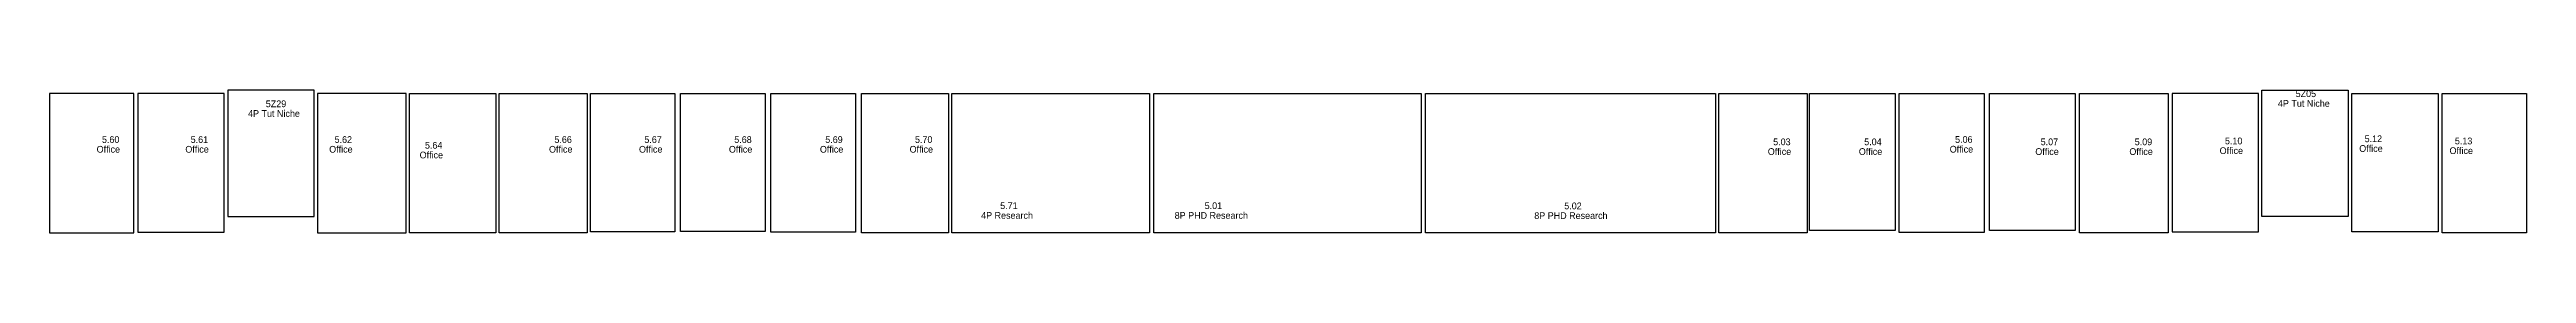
# Model space of a CAD drawing. Header units: millimetres. Extents: x 89863 to 339490, y -5784 to 52720.
# Drawn here: x 156863 to 230739, y 9370 to 13608 of the extents above; entities that cross this region are included whole.
import ezdxf

# ---------------------------------------------------------------- set-up
doc = ezdxf.new("R2010")
doc.units = ezdxf.units.MM
doc.layers.add('A-AREA-IDEN', color=7, linetype='Continuous')
doc.layers.add('A-AREA-ROOM', color=7, linetype='Continuous')

msp = doc.modelspace()

# ---------------------------------------------------------------- texts
at = {"layer": 'A-AREA-IDEN'}
for s, p in [('5Z29', (163312, 13104)), ('4P Tut Niche', (223326, 13115)), ('5Z05', (223854, 13404)), ('4P Tut Niche', (162784, 12815)), ('Office', (158267, 11752)), ('5.60', (158426, 12041)), ('Office', (160913, 11752)), ('5.61', (161072, 12041)), ('Office', (165204, 11752)), ('5.62', (165364, 12041)), ('5.64', (168060, 11870)), ('Office', (171760, 11752)), ('5.66', (171920, 12041)), ('Office', (174444, 11752)), ('5.67', (174603, 12041)), ('Office', (177125, 11752)), ('5.68', (177285, 12041)), ('Office', (179839, 11752)), ('5.69', (179999, 12041)), ('Office', (182515, 11752)), ('5.70', (182675, 12041)), ('Office', (208111, 11684)), ('5.03', (208271, 11973)), ('Office', (210826, 11684)), ('5.04', (210986, 11973)), ('Office', (213537, 11754)), ('5.06', (213697, 12043)), ('Office', (216090, 11684)), ('5.07', (216250, 11973)), ('Office', (218895, 11684)), ('5.09', (219055, 11973)), ('Office', (221587, 11711)), ('5.10', (221746, 12000)), ('Office', (225752, 11775)), ('5.12', (225912, 12064)), ('Office', (228444, 11711)), ('5.13', (228603, 12000)), ('Office', (167901, 11581)), ('4P Research', (184648, 9785)), ('5.71', (185216, 10074)), ('8P PHD Research', (190421, 9785)), ('5.01', (191315, 10074)), ('8P PHD Research', (201146, 9780)), ('5.02', (202040, 10069))]:
    msp.add_text(s, height=200, dxfattribs=at).set_placement(p)

# ---------------------------------------------------------------- linework, layer by layer
at = {"layer": 'A-AREA-ROOM'}
for points in [[(159375, 13506), (156863, 13506), (156863, 9370), (159375, 9370)], [(162075, 13506), (159498, 13506), (159498, 9385), (162075, 9385)], [(164751, 13608), (162177, 13608), (162177, 9850), (164751, 9850)], [(167499, 13506), (164853, 13506), (164853, 9370), (167499, 9370)], [(167601, 13506), (170175, 13506), (170175, 9370), (167601, 9370)], [(170277, 13506), (172899, 13506), (172899, 9370), (170277, 9370)], [(173001, 13506), (175511, 13506), (175511, 9399), (173001, 9399)], [(175677, 13506), (178211, 13506), (178211, 9406), (175677, 9406)], [(178377, 13506), (180902, 13506), (180902, 9392), (178377, 9392)], [(181077, 13506), (183675, 13506), (183675, 9370), (181077, 9370)], [(183777, 13506), (189674, 13506), (189674, 9370), (183777, 9370)], [(189801, 13506), (197770, 13506), (197770, 9370), (189801, 9370)], [(197903, 13506), (206549, 13506), (206549, 9370), (197903, 9370)], [(206651, 13506), (209281, 13506), (209281, 9370), (206651, 9370)], [(209351, 13506), (211907, 13506), (211907, 9436), (209351, 9436)], [(212027, 13506), (214567, 13506), (214567, 9376), (212027, 9376)], [(214727, 13506), (217283, 13506), (217283, 9436), (214727, 9436)], [(217403, 13506), (220057, 13506), (220057, 9370), (217403, 9370)], [(222749, 13506), (220171, 13506), (220171, 9399), (222749, 9399)], [(222851, 13608), (225425, 13608), (225425, 9850), (222851, 9850)], [(225527, 13506), (228109, 13506), (228109, 9399), (225527, 9399)], [(228227, 13506), (230739, 13506), (230739, 9370), (228227, 9370)]]:
    msp.add_lwpolyline(points, close=True, dxfattribs=at)

msp.set_redraw_order([(e.dxf.handle, doc.entitydb.next_handle()) for e in msp.query("TEXT MTEXT ATTDEF DIMENSION ARC_DIMENSION")])  # texts and dimensions are drawn at this point

doc.saveas('drawing.dxf')
